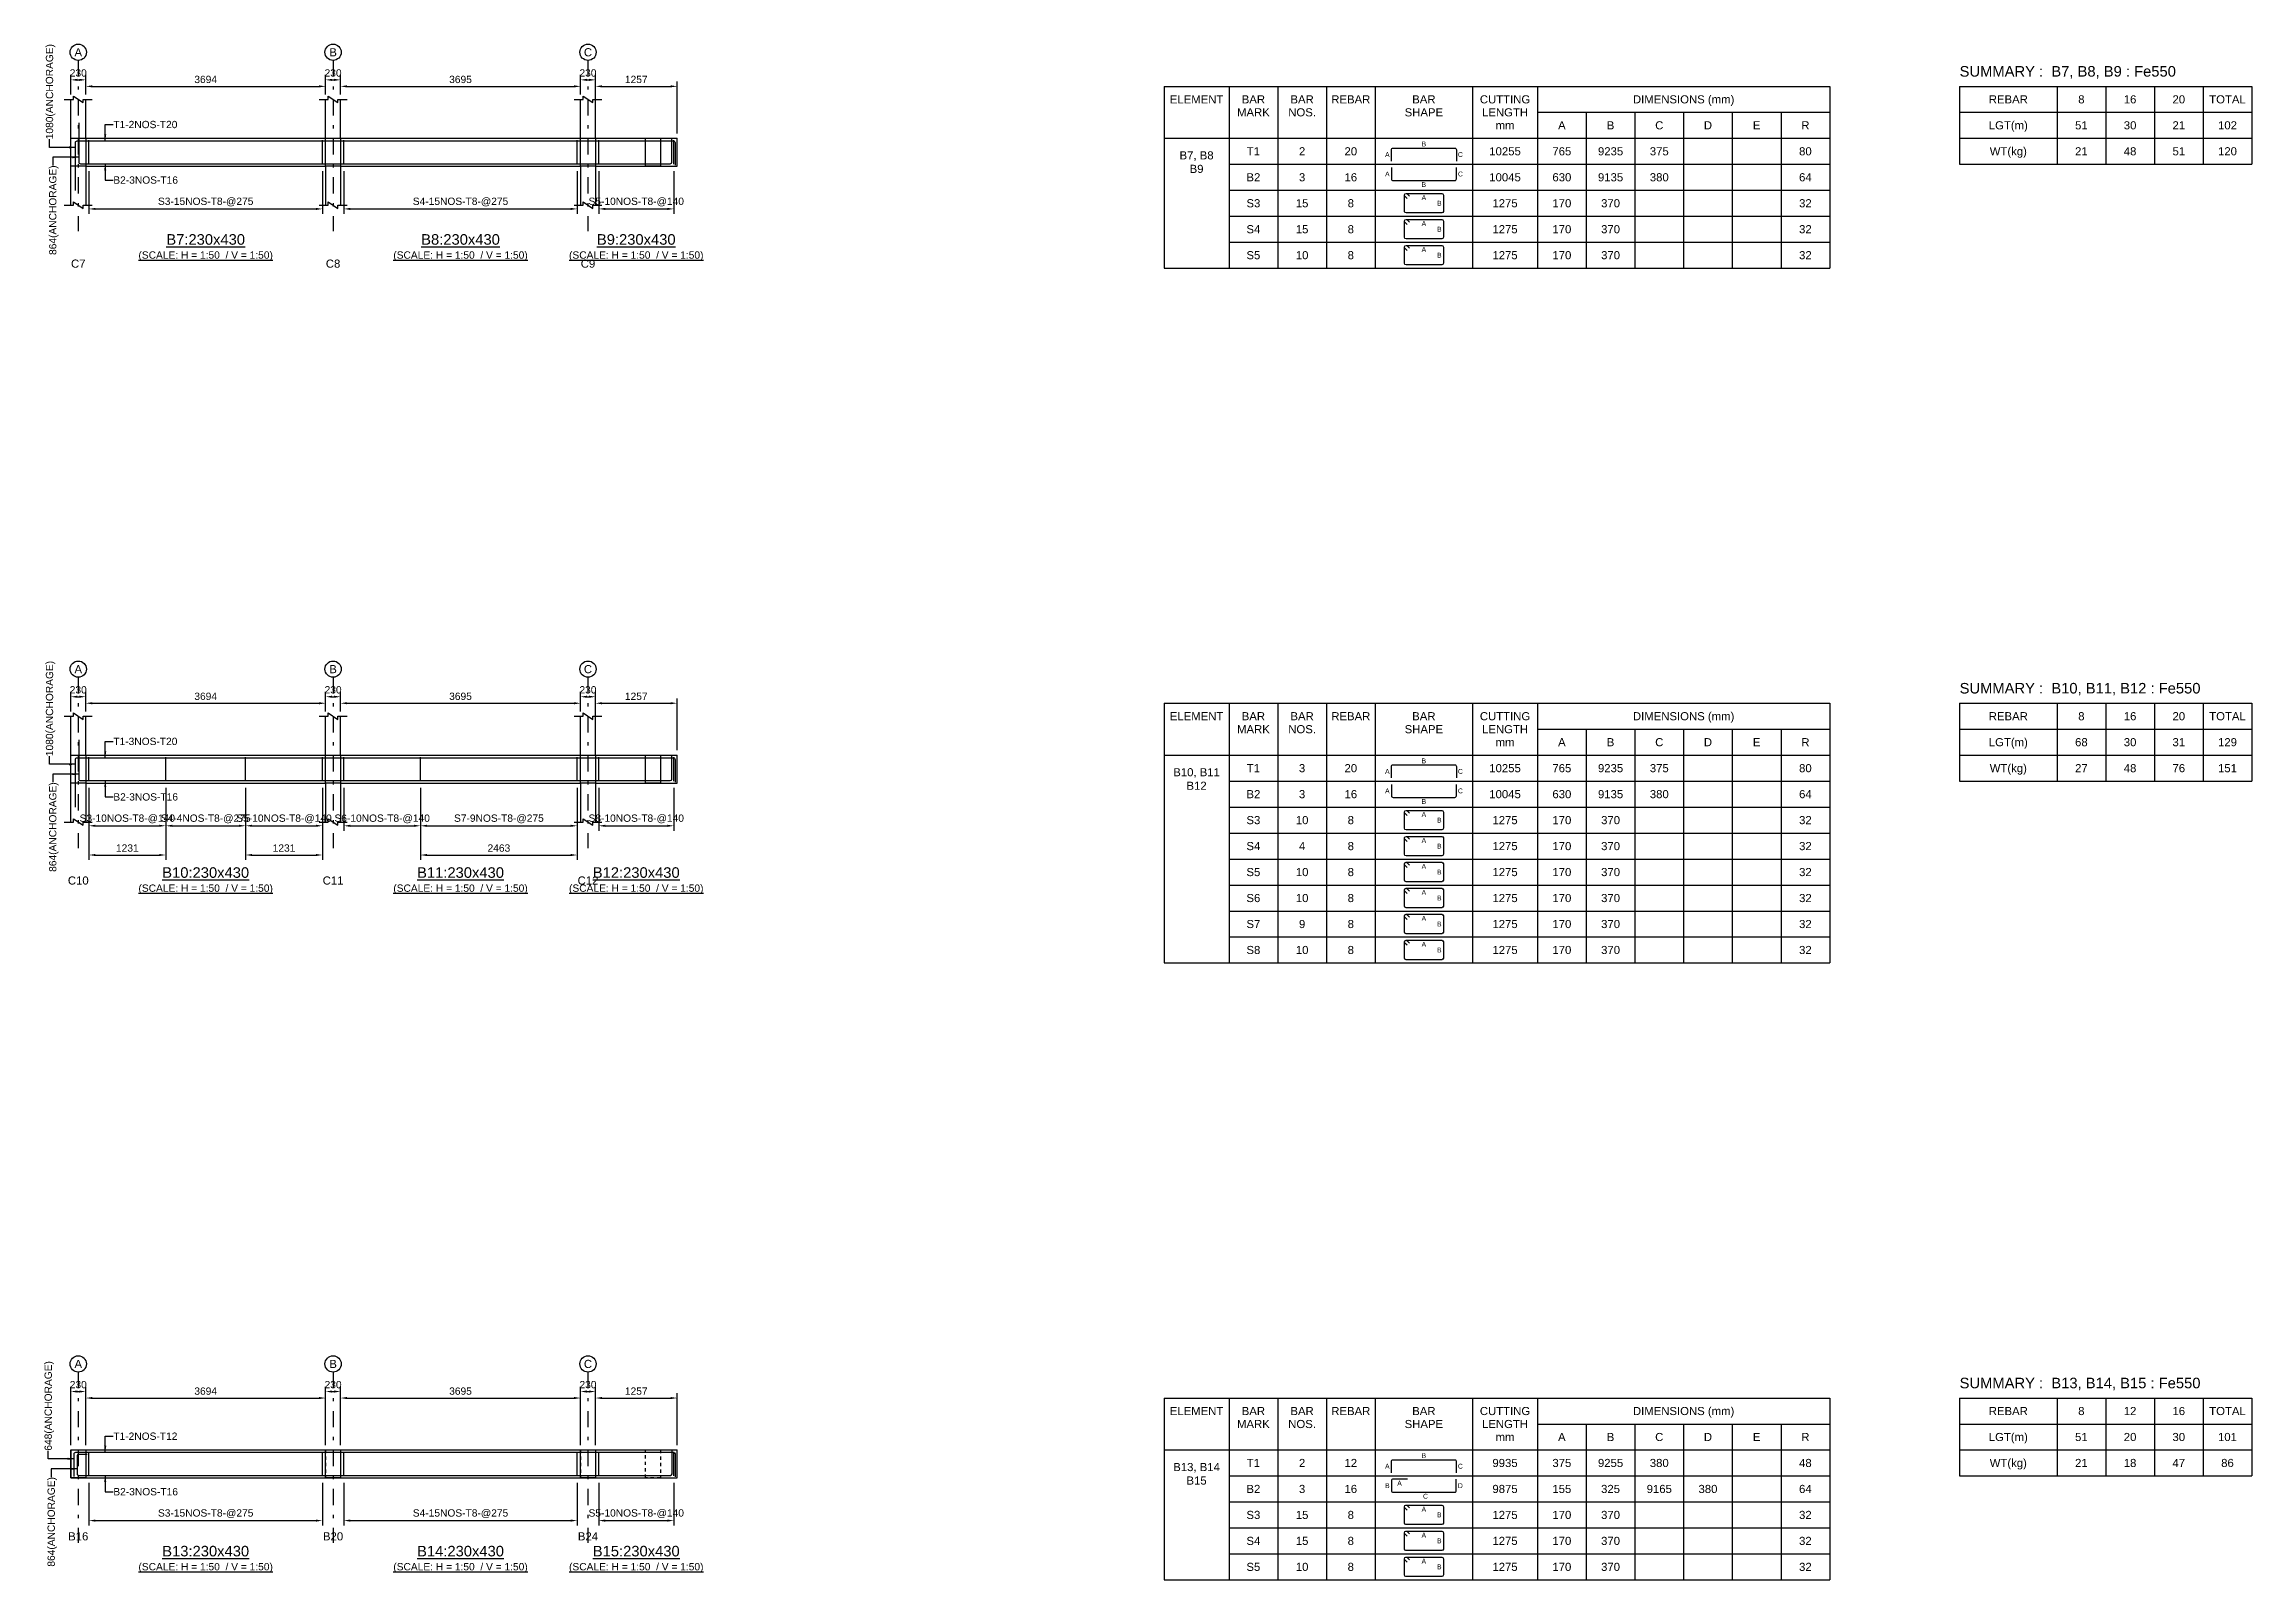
# Model space of a CAD drawing. Header units: inches. Extents: x -820 to 83376, y -186800 to 1700.
# Drawn here: x -820 to 67172, y -90000 to -42700 of the extents above; entities that cross this region are included whole.
import ezdxf
from ezdxf.enums import TextEntityAlignment as Align

# ---------------------------------------------------------------- set-up
doc = ezdxf.new("R2010")
doc.units = ezdxf.units.IN
doc.header["$LTSCALE"] = 1000
doc.header["$MEASUREMENT"] = 0
doc.linetypes.add('SCCenter', pattern=[1.2, 0.5, -0.3, 0.1, -0.3])
doc.linetypes.add('SCHidden', pattern=[0.2, 0.1, -0.1])
for name, color, linetype in [('Concrete Line', 2, 'Continuous'), ('Cut Line', 31, 'Continuous'), ('Dimension', 31, 'Continuous'), ('Grid', 8, 'Continuous'), ('Labels', 4, 'Continuous'), ('Labels_Support', 4, 'Continuous'), ('Link', 225, 'Continuous'), ('Reinforcement', 4, 'Continuous'), ('Schedule Header', 4, 'Continuous'), ('Schedule Line', 60, 'Continuous'), ('Text', 31, 'Continuous')]:
    doc.layers.add(name, color=color, linetype=linetype)
doc.styles.add('SC-SansSerif', font='SansSerif')
doc.styles.get("Standard").update_dxf_attribs({"font": 'txt.shx'})
doc.dimstyles.new('SCBBSDimStyl', dxfattribs={"dimtxt": 225, "dimasz": 200, "dimexe": 150, "dimexo": 150, "dimgap": 100, "dimtad": 1, "dimtoh": 1, "dimdec": 0, "dimzin": 0, "dimdsep": 46, "dimtxsty": 'SC-SansSerif', "dimcen": 0.09, "dimclrd": 8, "dimclre": 8, "dimclrt": 31, "dimadec": 0, "dimazin": 0, "dimtfac": 1, "dimtdec": 0, "dimtix": 1, "dimtofl": 0, "dimtmove": 0, "dimatfit": 3, "dimfxl": 1, "dimtolj": 1, "dimtzin": 0, "dimarcsym": 0})
doc.dimstyles.get("Standard").update_dxf_attribs({"dimtxt": 0.18, "dimasz": 200, "dimexe": 0.18, "dimexo": 0.0625, "dimgap": 0.09, "dimtad": 0, "dimtih": 1, "dimtoh": 1, "dimdec": 4, "dimzin": 0, "dimdsep": 46, "dimtxsty": 'Standard', "dimcen": 0.09, "dimadec": 0, "dimazin": 0, "dimtfac": 1, "dimtdec": 4, "dimtofl": 0, "dimtmove": 0, "dimatfit": 3, "dimfxl": 1, "dimtolj": 1, "dimtzin": 0, "dimarcsym": 0})

msp = doc.modelspace()

# ---------------------------------------------------------------- texts
at = {"layer": 'Dimension', "style": 'SC-SansSerif'}
for s, p in [('A', (40547, -46100)), ('B', (41672, -45775)), ('C', (42797, -46100)), ('A', (40547, -46700)), ('C', (42797, -46700)), ('A', (41672, -47425)), ('B', (41672, -47025)), ('B', (42147, -47600)), ('A', (41672, -48225)), ('A', (41672, -49025)), ('B', (42147, -48400)), ('B', (42147, -49200)), ('A', (40547, -65100)), ('B', (41672, -64775)), ('C', (42797, -65100)), ('A', (40547, -65700)), ('B', (41672, -66025)), ('C', (42797, -65700)), ('A', (41672, -66425)), ('B', (42147, -66600)), ('A', (41672, -67225)), ('A', (41672, -68025)), ('B', (42147, -67400)), ('B', (42147, -68200)), ('A', (41672, -68825)), ('B', (42147, -69000)), ('A', (41672, -69625)), ('B', (42147, -69800)), ('A', (41672, -70425)), ('B', (42147, -70600)), ('B', (41671.5, -86175)), ('A', (40546.5, -86500)), ('B', (40546.5, -87100)), ('A', (40921.5, -87025)), ('C', (42796.5, -86500)), ('D', (42796.5, -87100)), ('C', (41721.5, -87425)), ('A', (41671.5, -87825)), ('B', (42146.5, -88000)), ('A', (41671.5, -88625)), ('B', (42146.5, -88800)), ('A', (41671.5, -89425)), ('B', (42146.5, -89600))]:
    msp.add_text(s, height=150, dxfattribs=at).set_placement(p, align=Align.MIDDLE_CENTER)
at = {"layer": 'Grid', "style": 'SC-SansSerif'}
for s, p in [('A', (230, -42950)), ('B', (8078, -42950)), ('C', (15928, -42950)), ('A', (230, -61950)), ('B', (8078, -61950)), ('C', (15928, -61950)), ('A', (230, -83350)), ('B', (8078, -83350)), ('C', (15928, -83350))]:
    msp.add_text(s, height=250, dxfattribs=at).set_placement(p, align=Align.MIDDLE)
at = {"layer": 'Labels', "style": 'SC-SansSerif'}
for s, p in [('%%uB7:230x430', (4154, -48975)), ('%%uB8:230x430', (12003, -48975)), ('%%uB9:230x430', (17415, -48975)), ('%%uB10:230x430', (4154, -68475)), ('%%uB11:230x430', (12003, -68475)), ('%%uB12:230x430', (17415, -68475)), ('%%uB13:230x430', (4154, -89375)), ('%%uB14:230x430', (12003, -89375)), ('%%uB15:230x430', (17415, -89375))]:
    msp.add_text(s, height=325, dxfattribs=at).set_placement(p, align=Align.BOTTOM_CENTER)
at = {"layer": 'Labels_Support', "style": 'SC-SansSerif'}
for s, p in [('C7', (230, -49660)), ('C8', (8078, -49660)), ('C9', (15928, -49660)), ('C10', (230, -68660)), ('C11', (8078, -68660)), ('C12', (15928, -68660)), ('B16', (230, -88860)), ('B20', (8078, -88860)), ('B24', (15928, -88860))]:
    msp.add_text(s, height=250, dxfattribs=at).set_placement(p, align=Align.BOTTOM_CENTER)
at = {"layer": 'Schedule Header', "style": 'SC-SansSerif'}
for s, p in [('SUMMARY :  B7, B8, B9 : Fe550', (58172, -43700)), ('SUMMARY :  B10, B11, B12 : Fe550', (58172, -62700)), ('SUMMARY :  B13, B14, B15 : Fe550', (58171.5, -84100))]:
    msp.add_text(s, height=325, dxfattribs=at).set_placement(p)
for s, p in [('ELEMENT', (34672, -44400)), ('MARK', (36422, -44800)), ('BAR', (36422, -44400)), ('NOS.', (37922, -44800)), ('BAR', (37922, -44400)), ('REBAR', (39422, -44400)), ('SHAPE', (41672, -44800)), ('BAR', (41672, -44400)), ('CUTTING', (44172, -44400)), ('LENGTH', (44172, -44800)), ('DIMENSIONS (mm)', (49672, -44400)), ('REBAR', (59672, -44400)), ('8', (61922, -44400)), ('16', (63422, -44400)), ('20', (64922, -44400)), ('TOTAL', (66422, -44400)), ('mm', (44172, -45200)), ('A', (45922, -45200)), ('B', (47422, -45200)), ('C', (48922, -45200)), ('D', (50422, -45200)), ('E', (51922, -45200)), ('R', (53422, -45200)), ('LGT(m)', (59672, -45200)), ('WT(kg)', (59672, -46000)), ('ELEMENT', (34672, -63400)), ('MARK', (36422, -63800)), ('BAR', (36422, -63400)), ('NOS.', (37922, -63800)), ('BAR', (37922, -63400)), ('REBAR', (39422, -63400)), ('SHAPE', (41672, -63800)), ('BAR', (41672, -63400)), ('CUTTING', (44172, -63400)), ('LENGTH', (44172, -63800)), ('DIMENSIONS (mm)', (49672, -63400)), ('REBAR', (59672, -63400)), ('8', (61922, -63400)), ('16', (63422, -63400)), ('20', (64922, -63400)), ('TOTAL', (66422, -63400)), ('mm', (44172, -64200)), ('A', (45922, -64200)), ('B', (47422, -64200)), ('C', (48922, -64200)), ('D', (50422, -64200)), ('E', (51922, -64200)), ('R', (53422, -64200)), ('LGT(m)', (59672, -64200)), ('WT(kg)', (59672, -65000)), ('ELEMENT', (34671.5, -84800)), ('BAR', (36421.5, -84800)), ('BAR', (37921.5, -84800)), ('REBAR', (39421.5, -84800)), ('BAR', (41671.5, -84800)), ('CUTTING', (44171.5, -84800)), ('DIMENSIONS (mm)', (49671.5, -84800)), ('REBAR', (59671.5, -84800)), ('8', (61921.5, -84800)), ('12', (63421.5, -84800)), ('16', (64921.5, -84800)), ('TOTAL', (66421.5, -84800)), ('MARK', (36421.5, -85200)), ('NOS.', (37921.5, -85200)), ('SHAPE', (41671.5, -85200)), ('LENGTH', (44171.5, -85200)), ('mm', (44171.5, -85600)), ('A', (45921.5, -85600)), ('B', (47421.5, -85600)), ('C', (48921.5, -85600)), ('D', (50421.5, -85600)), ('E', (51921.5, -85600)), ('R', (53421.5, -85600)), ('LGT(m)', (59671.5, -85600)), ('WT(kg)', (59671.5, -86400))]:
    msp.add_text(s, height=250, dxfattribs=at).set_placement(p, align=Align.MIDDLE_CENTER)
at = {"layer": 'Text', "style": 'SC-SansSerif'}
for s, p in [('1080(ANCHORAGE)', (-656, -45630)), ('1080(ANCHORAGE)', (-656, -64630)), ('648(ANCHORAGE)', (-696, -86022))]:
    msp.add_text(s, height=225, rotation=90, dxfattribs=at).set_placement(p, align=Align.MIDDLE_LEFT)
for s, p in [('T1-2NOS-T20', (1310, -45175)), ('B2-3NOS-T16', (1310, -46885)), ('T1-3NOS-T20', (1310, -64175)), ('B2-3NOS-T16', (1310, -65885)), ('T1-2NOS-T12', (1310, -85575)), ('B2-3NOS-T16', (1310, -87285))]:
    msp.add_text(s, height=225, dxfattribs=at).set_placement(p, align=Align.MIDDLE_LEFT)
for s, p in [('51', (61922, -45200)), ('30', (63422, -45200)), ('21', (64922, -45200)), ('102', (66422, -45200)), ('T1', (36422, -46000)), ('2', (37922, -46000)), ('20', (39422, -46000)), ('10255', (44172, -46000)), ('765', (45922, -46000)), ('9235', (47422, -46000)), ('375', (48922, -46000)), ('80', (53422, -46000)), ('21', (61922, -46000)), ('48', (63422, -46000)), ('51', (64922, -46000)), ('120', (66422, -46000)), ('B2', (36422, -46800)), ('3', (37922, -46800)), ('16', (39422, -46800)), ('10045', (44172, -46800)), ('630', (45922, -46800)), ('9135', (47422, -46800)), ('380', (48922, -46800)), ('64', (53422, -46800)), ('S3', (36422, -47600)), ('15', (37922, -47600)), ('8', (39422, -47600)), ('1275', (44172, -47600)), ('170', (45922, -47600)), ('370', (47422, -47600)), ('32', (53422, -47600)), ('S4', (36422, -48400)), ('8', (39422, -48400)), ('1275', (44172, -48400)), ('170', (45922, -48400)), ('370', (47422, -48400)), ('32', (53422, -48400)), ('15', (37922, -48400)), ('S5', (36422, -49200)), ('10', (37922, -49200)), ('8', (39422, -49200)), ('1275', (44172, -49200)), ('170', (45922, -49200)), ('370', (47422, -49200)), ('32', (53422, -49200)), ('68', (61922, -64200)), ('30', (63422, -64200)), ('31', (64922, -64200)), ('129', (66422, -64200)), ('T1', (36422, -65000)), ('3', (37922, -65000)), ('20', (39422, -65000)), ('10255', (44172, -65000)), ('765', (45922, -65000)), ('9235', (47422, -65000)), ('375', (48922, -65000)), ('80', (53422, -65000)), ('27', (61922, -65000)), ('48', (63422, -65000)), ('76', (64922, -65000)), ('151', (66422, -65000)), ('B2', (36422, -65800)), ('3', (37922, -65800)), ('16', (39422, -65800)), ('10045', (44172, -65800)), ('630', (45922, -65800)), ('9135', (47422, -65800)), ('380', (48922, -65800)), ('64', (53422, -65800)), ('S3', (36422, -66600)), ('10', (37922, -66600)), ('8', (39422, -66600)), ('1275', (44172, -66600)), ('170', (45922, -66600)), ('370', (47422, -66600)), ('32', (53422, -66600)), ('S4', (36422, -67400)), ('4', (37922, -67400)), ('8', (39422, -67400)), ('1275', (44172, -67400)), ('170', (45922, -67400)), ('370', (47422, -67400)), ('32', (53422, -67400)), ('S5', (36422, -68200)), ('10', (37922, -68200)), ('8', (39422, -68200)), ('1275', (44172, -68200)), ('170', (45922, -68200)), ('370', (47422, -68200)), ('32', (53422, -68200)), ('S6', (36422, -69000)), ('10', (37922, -69000)), ('8', (39422, -69000)), ('1275', (44172, -69000)), ('170', (45922, -69000)), ('370', (47422, -69000)), ('32', (53422, -69000)), ('S7', (36422, -69800)), ('9', (37922, -69800)), ('8', (39422, -69800)), ('1275', (44172, -69800)), ('170', (45922, -69800)), ('370', (47422, -69800)), ('32', (53422, -69800)), ('S8', (36422, -70600)), ('10', (37922, -70600)), ('8', (39422, -70600)), ('1275', (44172, -70600)), ('170', (45922, -70600)), ('370', (47422, -70600)), ('32', (53422, -70600)), ('51', (61921.5, -85600)), ('20', (63421.5, -85600)), ('30', (64921.5, -85600)), ('101', (66421.5, -85600)), ('T1', (36421.5, -86400)), ('2', (37921.5, -86400)), ('12', (39421.5, -86400)), ('9935', (44171.5, -86400)), ('375', (45921.5, -86400)), ('9255', (47421.5, -86400)), ('380', (48921.5, -86400)), ('48', (53421.5, -86400)), ('21', (61921.5, -86400)), ('18', (63421.5, -86400)), ('47', (64921.5, -86400)), ('86', (66421.5, -86400)), ('B2', (36421.5, -87200)), ('3', (37921.5, -87200)), ('16', (39421.5, -87200)), ('9875', (44171.5, -87200)), ('155', (45921.5, -87200)), ('325', (47421.5, -87200)), ('9165', (48921.5, -87200)), ('380', (50421.5, -87200)), ('64', (53421.5, -87200)), ('S3', (36421.5, -88000)), ('15', (37921.5, -88000)), ('8', (39421.5, -88000)), ('1275', (44171.5, -88000)), ('170', (45921.5, -88000)), ('370', (47421.5, -88000)), ('32', (53421.5, -88000)), ('S4', (36421.5, -88800)), ('15', (37921.5, -88800)), ('8', (39421.5, -88800)), ('1275', (44171.5, -88800)), ('170', (45921.5, -88800)), ('370', (47421.5, -88800)), ('32', (53421.5, -88800)), ('S5', (36421.5, -89600)), ('10', (37921.5, -89600)), ('8', (39421.5, -89600)), ('1275', (44171.5, -89600)), ('170', (45921.5, -89600)), ('370', (47421.5, -89600)), ('32', (53421.5, -89600))]:
    msp.add_text(s, height=250, dxfattribs=at).set_placement(p, align=Align.MIDDLE_CENTER)
for p in [(-556, -46434), (-556, -65434), (-604, -86834)]:
    msp.add_text('864(ANCHORAGE)', height=225, rotation=90, dxfattribs=at).set_placement(p, align=Align.MIDDLE_RIGHT)
for p in [(4154, -49375), (12003, -49375), (17415, -49375), (4154, -68875), (12003, -68875), (17415, -68875), (4154, -89775), (12003, -89775), (17415, -89775)]:
    msp.add_text('%%u(SCALE: H = 1:50  / V = 1:50)', height=225, dxfattribs=at).set_placement(p, align=Align.BOTTOM_CENTER)
at = {"layer": 'Text', "char_height": 250, "attachment_point": 2, "style": 'SC-SansSerif'}
for s, insert in [('B7, B8\\PB9', (34672, -46000)), ('B10, B11\\PB12', (34672, -65000)), ('B13, B14\\PB15', (34671.5, -86400))]:
    msp.add_mtext(s, dxfattribs=dict(at, insert=insert))

# ---------------------------------------------------------------- blocks, each defined once
blk = doc.blocks.new('*D54')
at = {"color": 8, "linetype": 'ByBlock', "lineweight": -2}
for p, q in [((560, -87010), (560, -88325)), ((7748, -87010), (7748, -88325)), ((760, -88175), (7548, -88175))]:
    blk.add_line(p, q, dxfattribs=at)
at = {"color": 8}
for points in [[(560, -88175), (760, -88142), (760, -88208)], [(7748, -88175), (7548, -88208), (7548, -88142)]]:
    blk.add_solid(points, dxfattribs=at)
at = {"layer": 'DEFPOINTS', "color": 31}
for p in [(560, -86860), (7748, -86860), (560, -88175)]:
    blk.add_point(p, dxfattribs=at)
at = {"color": 31, "insert": (4154, -87962), "char_height": 225, "attachment_point": 5, "style": 'SC-SansSerif'}
blk.add_mtext('\\A1;S3-15NOS-T8-@275', dxfattribs=at)
blk = doc.blocks.new('*D55')
at = {"color": 8, "linetype": 'ByBlock', "lineweight": -2}
for p, q in [((8408, -87010), (8408, -88325)), ((15598, -87010), (15598, -88325)), ((8608, -88175), (15398, -88175))]:
    blk.add_line(p, q, dxfattribs=at)
at = {"color": 8}
for points in [[(8408, -88175), (8608, -88142), (8608, -88208)], [(15598, -88175), (15398, -88208), (15398, -88142)]]:
    blk.add_solid(points, dxfattribs=at)
at = {"layer": 'DEFPOINTS', "color": 31}
for p in [(8408, -86860), (15598, -86860), (8408, -88175)]:
    blk.add_point(p, dxfattribs=at)
at = {"color": 31, "insert": (12003, -87962), "char_height": 225, "attachment_point": 5, "style": 'SC-SansSerif'}
blk.add_mtext('\\A1;S4-15NOS-T8-@275', dxfattribs=at)
blk = doc.blocks.new('*D56')
at = {"color": 8, "linetype": 'ByBlock', "lineweight": -2}
for p, q in [((16258, -87010), (16258, -88325)), ((18572, -87010), (18572, -88325)), ((16458, -88175), (18372, -88175))]:
    blk.add_line(p, q, dxfattribs=at)
at = {"color": 8}
for points in [[(16258, -88175), (16458, -88142), (16458, -88208)], [(18572, -88175), (18372, -88208), (18372, -88142)]]:
    blk.add_solid(points, dxfattribs=at)
at = {"layer": 'DEFPOINTS', "color": 31}
for p in [(16258, -86860), (18572, -86860), (16258, -88175)]:
    blk.add_point(p, dxfattribs=at)
at = {"color": 31, "insert": (17415, -87962), "char_height": 225, "attachment_point": 5, "style": 'SC-SansSerif'}
blk.add_mtext('\\A1;S5-10NOS-T8-@140', dxfattribs=at)
blk = doc.blocks.new('*D57')
at = {"color": 8, "linetype": 'ByBlock', "lineweight": -2}
for p, q in [((460, -85850), (460, -84250)), ((7848, -85850), (7848, -84250)), ((660, -84400), (7648, -84400))]:
    blk.add_line(p, q, dxfattribs=at)
at = {"color": 8}
for points in [[(460, -84400), (660, -84367), (660, -84433)], [(7848, -84400), (7648, -84433), (7648, -84367)]]:
    blk.add_solid(points, dxfattribs=at)
at = {"layer": 'DEFPOINTS', "color": 31}
for p in [(460, -84400), (460, -86000), (7848, -86000)]:
    blk.add_point(p, dxfattribs=at)
at = {"color": 31, "insert": (4154, -84188), "char_height": 225, "attachment_point": 5, "style": 'SC-SansSerif'}
blk.add_mtext('\\A1;3694', dxfattribs=at)
blk = doc.blocks.new('*D58')
at = {"color": 8, "linetype": 'ByBlock', "lineweight": -2}
for p, q in [((8308, -85850), (8308, -84250)), ((15698, -85850), (15698, -84250)), ((8508, -84400), (15498, -84400))]:
    blk.add_line(p, q, dxfattribs=at)
at = {"color": 8}
for points in [[(8308, -84400), (8508, -84367), (8508, -84433)], [(15698, -84400), (15498, -84433), (15498, -84367)]]:
    blk.add_solid(points, dxfattribs=at)
at = {"layer": 'DEFPOINTS', "color": 31}
for p in [(8308, -84400), (8308, -86000), (15698, -86000)]:
    blk.add_point(p, dxfattribs=at)
at = {"color": 31, "insert": (12003, -84188), "char_height": 225, "attachment_point": 5, "style": 'SC-SansSerif'}
blk.add_mtext('\\A1;3695', dxfattribs=at)
blk = doc.blocks.new('*D59')
at = {"color": 8, "linetype": 'ByBlock', "lineweight": -2}
for p, q in [((16158, -85850), (16158, -84250)), ((18672, -85850), (18672, -84250)), ((16358, -84400), (18472, -84400))]:
    blk.add_line(p, q, dxfattribs=at)
at = {"color": 8}
for points in [[(16158, -84400), (16358, -84367), (16358, -84433)], [(18672, -84400), (18472, -84433), (18472, -84367)]]:
    blk.add_solid(points, dxfattribs=at)
at = {"layer": 'DEFPOINTS', "color": 31}
for p in [(16158, -84400), (16158, -86000), (18672, -86000)]:
    blk.add_point(p, dxfattribs=at)
at = {"color": 31, "insert": (17415, -84188), "char_height": 225, "attachment_point": 5, "style": 'SC-SansSerif'}
blk.add_mtext('\\A1;1257', dxfattribs=at)
blk = doc.blocks.new('*D60')
at = {"color": 8, "linetype": 'ByBlock', "lineweight": -2}
for p, q in [((0, -85850), (0, -84050)), ((200, -84200), (260, -84200)), ((460, -85850), (460, -84050))]:
    blk.add_line(p, q, dxfattribs=at)
at = {"color": 8}
for points in [[(0, -84200), (200, -84167), (200, -84233)], [(460, -84200), (260, -84233), (260, -84167)]]:
    blk.add_solid(points, dxfattribs=at)
at = {"layer": 'DEFPOINTS', "color": 31}
for p in [(0, -84200), (0, -86000), (460, -86000)]:
    blk.add_point(p, dxfattribs=at)
at = {"color": 31, "insert": (230, -83988), "char_height": 225, "attachment_point": 5, "style": 'SC-SansSerif'}
blk.add_mtext('\\A1;230', dxfattribs=at)
blk = doc.blocks.new('*D61')
at = {"color": 8, "linetype": 'ByBlock', "lineweight": -2}
for p, q in [((7848, -85850), (7848, -84050)), ((8048, -84200), (8108, -84200)), ((8308, -85850), (8308, -84050))]:
    blk.add_line(p, q, dxfattribs=at)
at = {"color": 8}
for points in [[(7848, -84200), (8048, -84167), (8048, -84233)], [(8308, -84200), (8108, -84233), (8108, -84167)]]:
    blk.add_solid(points, dxfattribs=at)
at = {"layer": 'DEFPOINTS', "color": 31}
for p in [(7848, -84200), (7848, -86000), (8308, -86000)]:
    blk.add_point(p, dxfattribs=at)
at = {"color": 31, "insert": (8078, -83988), "char_height": 225, "attachment_point": 5, "style": 'SC-SansSerif'}
blk.add_mtext('\\A1;230', dxfattribs=at)
blk = doc.blocks.new('*D62')
at = {"color": 8, "linetype": 'ByBlock', "lineweight": -2}
for p, q in [((15698, -85850), (15698, -84050)), ((15898, -84200), (15958, -84200)), ((16158, -85850), (16158, -84050))]:
    blk.add_line(p, q, dxfattribs=at)
at = {"color": 8}
for points in [[(15698, -84200), (15898, -84167), (15898, -84233)], [(16158, -84200), (15958, -84233), (15958, -84167)]]:
    blk.add_solid(points, dxfattribs=at)
at = {"layer": 'DEFPOINTS', "color": 31}
for p in [(15698, -84200), (15698, -86000), (16158, -86000)]:
    blk.add_point(p, dxfattribs=at)
at = {"color": 31, "insert": (15928, -83988), "char_height": 225, "attachment_point": 5, "style": 'SC-SansSerif'}
blk.add_mtext('\\A1;230', dxfattribs=at)
blk = doc.blocks.new('*D39')
at = {"color": 8, "linetype": 'ByBlock', "lineweight": -2}
for p, q in [((560, -65610), (560, -66925)), ((2923, -65610), (2923, -66925)), ((760, -66775), (2723, -66775))]:
    blk.add_line(p, q, dxfattribs=at)
at = {"color": 8}
for points in [[(560, -66775), (760, -66742), (760, -66808)], [(2923, -66775), (2723, -66808), (2723, -66742)]]:
    blk.add_solid(points, dxfattribs=at)
at = {"layer": 'DEFPOINTS', "color": 31}
for p in [(560, -65460), (2923, -65460), (560, -66775)]:
    blk.add_point(p, dxfattribs=at)
at = {"color": 31, "insert": (1741, -66562), "char_height": 225, "attachment_point": 5, "style": 'SC-SansSerif'}
blk.add_mtext('\\A1;S3-10NOS-T8-@140', dxfattribs=at)
blk = doc.blocks.new('*D40')
at = {"color": 8, "linetype": 'ByBlock', "lineweight": -2}
for p, q in [((560, -65610), (560, -67825)), ((2923, -65610), (2923, -67825)), ((760, -67675), (2723, -67675))]:
    blk.add_line(p, q, dxfattribs=at)
at = {"color": 8}
for points in [[(560, -67675), (760, -67642), (760, -67708)], [(2923, -67675), (2723, -67708), (2723, -67642)]]:
    blk.add_solid(points, dxfattribs=at)
at = {"layer": 'DEFPOINTS', "color": 31}
for p in [(560, -65460), (2923, -65460), (560, -67675)]:
    blk.add_point(p, dxfattribs=at)
at = {"color": 31, "insert": (1741, -67462), "char_height": 225, "attachment_point": 5, "style": 'SC-SansSerif'}
blk.add_mtext('\\A1;1231', dxfattribs=at)
blk = doc.blocks.new('*D41')
at = {"color": 8, "linetype": 'ByBlock', "lineweight": -2}
for p, q in [((2923, -65610), (2923, -66925)), ((5385, -65610), (5385, -66925)), ((3123, -66775), (5185, -66775))]:
    blk.add_line(p, q, dxfattribs=at)
at = {"color": 8}
for points in [[(2923, -66775), (3123, -66742), (3123, -66808)], [(5385, -66775), (5185, -66808), (5185, -66742)]]:
    blk.add_solid(points, dxfattribs=at)
at = {"layer": 'DEFPOINTS', "color": 31}
for p in [(2923, -65460), (5385, -65460), (2923, -66775)]:
    blk.add_point(p, dxfattribs=at)
at = {"color": 31, "insert": (4154, -66562), "char_height": 225, "attachment_point": 5, "style": 'SC-SansSerif'}
blk.add_mtext('\\A1;S4-4NOS-T8-@275', dxfattribs=at)
blk = doc.blocks.new('*D42')
at = {"color": 8, "linetype": 'ByBlock', "lineweight": -2}
for p, q in [((5385, -65610), (5385, -66925)), ((7748, -65610), (7748, -66925)), ((5585, -66775), (7548, -66775))]:
    blk.add_line(p, q, dxfattribs=at)
at = {"color": 8}
for points in [[(5385, -66775), (5585, -66742), (5585, -66808)], [(7748, -66775), (7548, -66808), (7548, -66742)]]:
    blk.add_solid(points, dxfattribs=at)
at = {"layer": 'DEFPOINTS', "color": 31}
for p in [(5385, -65460), (7748, -65460), (5385, -66775)]:
    blk.add_point(p, dxfattribs=at)
at = {"color": 31, "insert": (6567, -66562), "char_height": 225, "attachment_point": 5, "style": 'SC-SansSerif'}
blk.add_mtext('\\A1;S5-10NOS-T8-@140', dxfattribs=at)
blk = doc.blocks.new('*D43')
at = {"color": 8, "linetype": 'ByBlock', "lineweight": -2}
for p, q in [((5385, -65610), (5385, -67825)), ((7748, -65610), (7748, -67825)), ((5585, -67675), (7548, -67675))]:
    blk.add_line(p, q, dxfattribs=at)
at = {"color": 8}
for points in [[(5385, -67675), (5585, -67642), (5585, -67708)], [(7748, -67675), (7548, -67708), (7548, -67642)]]:
    blk.add_solid(points, dxfattribs=at)
at = {"layer": 'DEFPOINTS', "color": 31}
for p in [(5385, -65460), (7748, -65460), (5385, -67675)]:
    blk.add_point(p, dxfattribs=at)
at = {"color": 31, "insert": (6567, -67462), "char_height": 225, "attachment_point": 5, "style": 'SC-SansSerif'}
blk.add_mtext('\\A1;1231', dxfattribs=at)
blk = doc.blocks.new('*D44')
at = {"color": 8, "linetype": 'ByBlock', "lineweight": -2}
for p, q in [((8408, -65610), (8408, -66925)), ((10771, -65610), (10771, -66925)), ((8608, -66775), (10571, -66775))]:
    blk.add_line(p, q, dxfattribs=at)
at = {"color": 8}
for points in [[(8408, -66775), (8608, -66742), (8608, -66808)], [(10771, -66775), (10571, -66808), (10571, -66742)]]:
    blk.add_solid(points, dxfattribs=at)
at = {"layer": 'DEFPOINTS', "color": 31}
for p in [(8408, -65460), (10771, -65460), (8408, -66775)]:
    blk.add_point(p, dxfattribs=at)
at = {"color": 31, "insert": (9590, -66562), "char_height": 225, "attachment_point": 5, "style": 'SC-SansSerif'}
blk.add_mtext('\\A1;S6-10NOS-T8-@140', dxfattribs=at)
blk = doc.blocks.new('*D45')
at = {"color": 8, "linetype": 'ByBlock', "lineweight": -2}
for p, q in [((10771, -65610), (10771, -66925)), ((15598, -65610), (15598, -66925)), ((10971, -66775), (15398, -66775))]:
    blk.add_line(p, q, dxfattribs=at)
at = {"color": 8}
for points in [[(10771, -66775), (10971, -66742), (10971, -66808)], [(15598, -66775), (15398, -66808), (15398, -66742)]]:
    blk.add_solid(points, dxfattribs=at)
at = {"layer": 'DEFPOINTS', "color": 31}
for p in [(10771, -65460), (15598, -65460), (10771, -66775)]:
    blk.add_point(p, dxfattribs=at)
at = {"color": 31, "insert": (13185, -66562), "char_height": 225, "attachment_point": 5, "style": 'SC-SansSerif'}
blk.add_mtext('\\A1;S7-9NOS-T8-@275', dxfattribs=at)
blk = doc.blocks.new('*D46')
at = {"color": 8, "linetype": 'ByBlock', "lineweight": -2}
for p, q in [((10771, -65610), (10771, -67825)), ((15598, -65610), (15598, -67825)), ((10971, -67675), (15398, -67675))]:
    blk.add_line(p, q, dxfattribs=at)
at = {"color": 8}
for points in [[(10771, -67675), (10971, -67642), (10971, -67708)], [(15598, -67675), (15398, -67708), (15398, -67642)]]:
    blk.add_solid(points, dxfattribs=at)
at = {"layer": 'DEFPOINTS', "color": 31}
for p in [(10771, -65460), (15598, -65460), (10771, -67675)]:
    blk.add_point(p, dxfattribs=at)
at = {"color": 31, "insert": (13185, -67462), "char_height": 225, "attachment_point": 5, "style": 'SC-SansSerif'}
blk.add_mtext('\\A1;2463', dxfattribs=at)
blk = doc.blocks.new('*D47')
at = {"color": 8, "linetype": 'ByBlock', "lineweight": -2}
for p, q in [((16258, -65610), (16258, -66925)), ((18572, -65610), (18572, -66925)), ((16458, -66775), (18372, -66775))]:
    blk.add_line(p, q, dxfattribs=at)
at = {"color": 8}
for points in [[(16258, -66775), (16458, -66742), (16458, -66808)], [(18572, -66775), (18372, -66808), (18372, -66742)]]:
    blk.add_solid(points, dxfattribs=at)
at = {"layer": 'DEFPOINTS', "color": 31}
for p in [(16258, -65460), (18572, -65460), (16258, -66775)]:
    blk.add_point(p, dxfattribs=at)
at = {"color": 31, "insert": (17415, -66562), "char_height": 225, "attachment_point": 5, "style": 'SC-SansSerif'}
blk.add_mtext('\\A1;S8-10NOS-T8-@140', dxfattribs=at)
blk = doc.blocks.new('*D48')
at = {"color": 8, "linetype": 'ByBlock', "lineweight": -2}
for p, q in [((460, -63250), (460, -62850)), ((660, -63000), (7648, -63000)), ((7848, -63250), (7848, -62850))]:
    blk.add_line(p, q, dxfattribs=at)
at = {"color": 8}
for points in [[(460, -63000), (660, -62967), (660, -63033)], [(7848, -63000), (7648, -63033), (7648, -62967)]]:
    blk.add_solid(points, dxfattribs=at)
at = {"layer": 'DEFPOINTS', "color": 31}
for p in [(460, -63000), (460, -63400), (7848, -63400)]:
    blk.add_point(p, dxfattribs=at)
at = {"color": 31, "insert": (4154, -62788), "char_height": 225, "attachment_point": 5, "style": 'SC-SansSerif'}
blk.add_mtext('\\A1;3694', dxfattribs=at)
blk = doc.blocks.new('*D49')
at = {"color": 8, "linetype": 'ByBlock', "lineweight": -2}
for p, q in [((8308, -63250), (8308, -62850)), ((8508, -63000), (15498, -63000)), ((15698, -63250), (15698, -62850))]:
    blk.add_line(p, q, dxfattribs=at)
at = {"color": 8}
for points in [[(8308, -63000), (8508, -62967), (8508, -63033)], [(15698, -63000), (15498, -63033), (15498, -62967)]]:
    blk.add_solid(points, dxfattribs=at)
at = {"layer": 'DEFPOINTS', "color": 31}
for p in [(8308, -63000), (8308, -63400), (15698, -63400)]:
    blk.add_point(p, dxfattribs=at)
at = {"color": 31, "insert": (12003, -62788), "char_height": 225, "attachment_point": 5, "style": 'SC-SansSerif'}
blk.add_mtext('\\A1;3695', dxfattribs=at)
blk = doc.blocks.new('*D50')
at = {"color": 8, "linetype": 'ByBlock', "lineweight": -2}
for p, q in [((16158, -63250), (16158, -62850)), ((16358, -63000), (18472, -63000)), ((18672, -64450), (18672, -62850))]:
    blk.add_line(p, q, dxfattribs=at)
at = {"color": 8}
for points in [[(16158, -63000), (16358, -62967), (16358, -63033)], [(18672, -63000), (18472, -63033), (18472, -62967)]]:
    blk.add_solid(points, dxfattribs=at)
at = {"layer": 'DEFPOINTS', "color": 31}
for p in [(16158, -63000), (16158, -63400), (18672, -64600)]:
    blk.add_point(p, dxfattribs=at)
at = {"color": 31, "insert": (17415, -62788), "char_height": 225, "attachment_point": 5, "style": 'SC-SansSerif'}
blk.add_mtext('\\A1;1257', dxfattribs=at)
blk = doc.blocks.new('*D51')
at = {"color": 8, "linetype": 'ByBlock', "lineweight": -2}
for p, q in [((0, -63250), (0, -62650)), ((200, -62800), (260, -62800)), ((460, -63250), (460, -62650))]:
    blk.add_line(p, q, dxfattribs=at)
at = {"color": 8}
for points in [[(0, -62800), (200, -62767), (200, -62833)], [(460, -62800), (260, -62833), (260, -62767)]]:
    blk.add_solid(points, dxfattribs=at)
at = {"layer": 'DEFPOINTS', "color": 31}
for p in [(0, -62800), (0, -63400), (460, -63400)]:
    blk.add_point(p, dxfattribs=at)
at = {"color": 31, "insert": (230, -62588), "char_height": 225, "attachment_point": 5, "style": 'SC-SansSerif'}
blk.add_mtext('\\A1;230', dxfattribs=at)
blk = doc.blocks.new('*D52')
at = {"color": 8, "linetype": 'ByBlock', "lineweight": -2}
for p, q in [((7848, -63250), (7848, -62650)), ((8048, -62800), (8108, -62800)), ((8308, -63250), (8308, -62650))]:
    blk.add_line(p, q, dxfattribs=at)
at = {"color": 8}
for points in [[(7848, -62800), (8048, -62767), (8048, -62833)], [(8308, -62800), (8108, -62833), (8108, -62767)]]:
    blk.add_solid(points, dxfattribs=at)
at = {"layer": 'DEFPOINTS', "color": 31}
for p in [(7848, -62800), (7848, -63400), (8308, -63400)]:
    blk.add_point(p, dxfattribs=at)
at = {"color": 31, "insert": (8078, -62588), "char_height": 225, "attachment_point": 5, "style": 'SC-SansSerif'}
blk.add_mtext('\\A1;230', dxfattribs=at)
blk = doc.blocks.new('*D53')
at = {"color": 8, "linetype": 'ByBlock', "lineweight": -2}
for p, q in [((15698, -63250), (15698, -62650)), ((15898, -62800), (15958, -62800)), ((16158, -64450), (16158, -62650))]:
    blk.add_line(p, q, dxfattribs=at)
at = {"color": 8}
for points in [[(15698, -62800), (15898, -62767), (15898, -62833)], [(16158, -62800), (15958, -62833), (15958, -62767)]]:
    blk.add_solid(points, dxfattribs=at)
at = {"layer": 'DEFPOINTS', "color": 31}
for p in [(15698, -62800), (15698, -63400), (16158, -64600)]:
    blk.add_point(p, dxfattribs=at)
at = {"color": 31, "insert": (15928, -62588), "char_height": 225, "attachment_point": 5, "style": 'SC-SansSerif'}
blk.add_mtext('\\A1;230', dxfattribs=at)
blk = doc.blocks.new('*D30')
at = {"color": 8, "linetype": 'ByBlock', "lineweight": -2}
for p, q in [((560, -46610), (560, -47925)), ((7748, -46610), (7748, -47925)), ((760, -47775), (7548, -47775))]:
    blk.add_line(p, q, dxfattribs=at)
at = {"color": 8}
for points in [[(560, -47775), (760, -47742), (760, -47808)], [(7748, -47775), (7548, -47808), (7548, -47742)]]:
    blk.add_solid(points, dxfattribs=at)
at = {"layer": 'DEFPOINTS', "color": 31}
for p in [(560, -46460), (7748, -46460), (560, -47775)]:
    blk.add_point(p, dxfattribs=at)
at = {"color": 31, "insert": (4154, -47562), "char_height": 225, "attachment_point": 5, "style": 'SC-SansSerif'}
blk.add_mtext('\\A1;S3-15NOS-T8-@275', dxfattribs=at)
blk = doc.blocks.new('*D31')
at = {"color": 8, "linetype": 'ByBlock', "lineweight": -2}
for p, q in [((8408, -46610), (8408, -47925)), ((15598, -46610), (15598, -47925)), ((8608, -47775), (15398, -47775))]:
    blk.add_line(p, q, dxfattribs=at)
at = {"color": 8}
for points in [[(8408, -47775), (8608, -47742), (8608, -47808)], [(15598, -47775), (15398, -47808), (15398, -47742)]]:
    blk.add_solid(points, dxfattribs=at)
at = {"layer": 'DEFPOINTS', "color": 31}
for p in [(8408, -46460), (15598, -46460), (8408, -47775)]:
    blk.add_point(p, dxfattribs=at)
at = {"color": 31, "insert": (12003, -47562), "char_height": 225, "attachment_point": 5, "style": 'SC-SansSerif'}
blk.add_mtext('\\A1;S4-15NOS-T8-@275', dxfattribs=at)
blk = doc.blocks.new('*D32')
at = {"color": 8, "linetype": 'ByBlock', "lineweight": -2}
for p, q in [((16258, -46610), (16258, -47925)), ((18572, -46610), (18572, -47925)), ((16458, -47775), (18372, -47775))]:
    blk.add_line(p, q, dxfattribs=at)
at = {"color": 8}
for points in [[(16258, -47775), (16458, -47742), (16458, -47808)], [(18572, -47775), (18372, -47808), (18372, -47742)]]:
    blk.add_solid(points, dxfattribs=at)
at = {"layer": 'DEFPOINTS', "color": 31}
for p in [(16258, -46460), (18572, -46460), (16258, -47775)]:
    blk.add_point(p, dxfattribs=at)
at = {"color": 31, "insert": (17415, -47562), "char_height": 225, "attachment_point": 5, "style": 'SC-SansSerif'}
blk.add_mtext('\\A1;S5-10NOS-T8-@140', dxfattribs=at)
blk = doc.blocks.new('*D33')
at = {"color": 8, "linetype": 'ByBlock', "lineweight": -2}
for p, q in [((460, -44250), (460, -43850)), ((660, -44000), (7648, -44000)), ((7848, -44250), (7848, -43850))]:
    blk.add_line(p, q, dxfattribs=at)
at = {"color": 8}
for points in [[(460, -44000), (660, -43967), (660, -44033)], [(7848, -44000), (7648, -44033), (7648, -43967)]]:
    blk.add_solid(points, dxfattribs=at)
at = {"layer": 'DEFPOINTS', "color": 31}
for p in [(460, -44000), (460, -44400), (7848, -44400)]:
    blk.add_point(p, dxfattribs=at)
at = {"color": 31, "insert": (4154, -43788), "char_height": 225, "attachment_point": 5, "style": 'SC-SansSerif'}
blk.add_mtext('\\A1;3694', dxfattribs=at)
blk = doc.blocks.new('*D34')
at = {"color": 8, "linetype": 'ByBlock', "lineweight": -2}
for p, q in [((8308, -44250), (8308, -43850)), ((8508, -44000), (15498, -44000)), ((15698, -44250), (15698, -43850))]:
    blk.add_line(p, q, dxfattribs=at)
at = {"color": 8}
for points in [[(8308, -44000), (8508, -43967), (8508, -44033)], [(15698, -44000), (15498, -44033), (15498, -43967)]]:
    blk.add_solid(points, dxfattribs=at)
at = {"layer": 'DEFPOINTS', "color": 31}
for p in [(8308, -44000), (8308, -44400), (15698, -44400)]:
    blk.add_point(p, dxfattribs=at)
at = {"color": 31, "insert": (12003, -43788), "char_height": 225, "attachment_point": 5, "style": 'SC-SansSerif'}
blk.add_mtext('\\A1;3695', dxfattribs=at)
blk = doc.blocks.new('*D35')
at = {"color": 8, "linetype": 'ByBlock', "lineweight": -2}
for p, q in [((16158, -44250), (16158, -43850)), ((16358, -44000), (18472, -44000)), ((18672, -45450), (18672, -43850))]:
    blk.add_line(p, q, dxfattribs=at)
at = {"color": 8}
for points in [[(16158, -44000), (16358, -43967), (16358, -44033)], [(18672, -44000), (18472, -44033), (18472, -43967)]]:
    blk.add_solid(points, dxfattribs=at)
at = {"layer": 'DEFPOINTS', "color": 31}
for p in [(16158, -44000), (16158, -44400), (18672, -45600)]:
    blk.add_point(p, dxfattribs=at)
at = {"color": 31, "insert": (17415, -43788), "char_height": 225, "attachment_point": 5, "style": 'SC-SansSerif'}
blk.add_mtext('\\A1;1257', dxfattribs=at)
blk = doc.blocks.new('*D36')
at = {"color": 8, "linetype": 'ByBlock', "lineweight": -2}
for p, q in [((0, -44250), (0, -43650)), ((200, -43800), (260, -43800)), ((460, -44250), (460, -43650))]:
    blk.add_line(p, q, dxfattribs=at)
at = {"color": 8}
for points in [[(0, -43800), (200, -43767), (200, -43833)], [(460, -43800), (260, -43833), (260, -43767)]]:
    blk.add_solid(points, dxfattribs=at)
at = {"layer": 'DEFPOINTS', "color": 31}
for p in [(0, -43800), (0, -44400), (460, -44400)]:
    blk.add_point(p, dxfattribs=at)
at = {"color": 31, "insert": (230, -43588), "char_height": 225, "attachment_point": 5, "style": 'SC-SansSerif'}
blk.add_mtext('\\A1;230', dxfattribs=at)
blk = doc.blocks.new('*D37')
at = {"color": 8, "linetype": 'ByBlock', "lineweight": -2}
for p, q in [((7848, -44250), (7848, -43650)), ((8048, -43800), (8108, -43800)), ((8308, -44250), (8308, -43650))]:
    blk.add_line(p, q, dxfattribs=at)
at = {"color": 8}
for points in [[(7848, -43800), (8048, -43767), (8048, -43833)], [(8308, -43800), (8108, -43833), (8108, -43767)]]:
    blk.add_solid(points, dxfattribs=at)
at = {"layer": 'DEFPOINTS', "color": 31}
for p in [(7848, -43800), (7848, -44400), (8308, -44400)]:
    blk.add_point(p, dxfattribs=at)
at = {"color": 31, "insert": (8078, -43588), "char_height": 225, "attachment_point": 5, "style": 'SC-SansSerif'}
blk.add_mtext('\\A1;230', dxfattribs=at)
blk = doc.blocks.new('*D38')
at = {"color": 8, "linetype": 'ByBlock', "lineweight": -2}
for p, q in [((15698, -44250), (15698, -43650)), ((15898, -43800), (15958, -43800)), ((16158, -45450), (16158, -43650))]:
    blk.add_line(p, q, dxfattribs=at)
at = {"color": 8}
for points in [[(15698, -43800), (15898, -43767), (15898, -43833)], [(16158, -43800), (15958, -43833), (15958, -43767)]]:
    blk.add_solid(points, dxfattribs=at)
at = {"layer": 'DEFPOINTS', "color": 31}
for p in [(15698, -43800), (15698, -44400), (16158, -45600)]:
    blk.add_point(p, dxfattribs=at)
at = {"color": 31, "insert": (15928, -43588), "char_height": 225, "attachment_point": 5, "style": 'SC-SansSerif'}
blk.add_mtext('\\A1;230', dxfattribs=at)

# ---------------------------------------------------------------- dimensions: what is measured, and where the dimension line sits
at = {"layer": 'Dimension'}
for base, p1, p2, text, picture, middle in [((460, -43800), (0, -44400), (460, -44400), '230', '*D36', (230, -43800)), ((8308, -43800), (7848, -44400), (8308, -44400), '230', '*D37', (8078, -43800)), ((16158, -43800), (15698, -44400), (16158, -45600), '230', '*D38', (15928, -43800)), ((7848, -44000), (460, -44400), (7848, -44400), '3694', '*D33', (4154, -44000)), ((15698, -44000), (8308, -44400), (15698, -44400), '3695', '*D34', (12003, -44000)), ((18672, -44000), (16158, -44400), (18672, -45600), '1257', '*D35', (17415, -44000)), ((7748, -47775), (560, -46460), (7748, -46460), 'S3-15NOS-T8-@275', '*D30', (4154, -47775)), ((15598, -47775), (8408, -46460), (15598, -46460), 'S4-15NOS-T8-@275', '*D31', (12003, -47775)), ((18572, -47775), (16258, -46460), (18572, -46460), 'S5-10NOS-T8-@140', '*D32', (17415, -47775)), ((460, -62800), (0, -63400), (460, -63400), '230', '*D51', (230, -62800)), ((8308, -62800), (7848, -63400), (8308, -63400), '230', '*D52', (8078, -62800)), ((16158, -62800), (15698, -63400), (16158, -64600), '230', '*D53', (15928, -62800)), ((7848, -63000), (460, -63400), (7848, -63400), '3694', '*D48', (4154, -63000)), ((15698, -63000), (8308, -63400), (15698, -63400), '3695', '*D49', (12003, -63000)), ((18672, -63000), (16158, -63400), (18672, -64600), '1257', '*D50', (17415, -63000)), ((2922.7, -66775), (560, -65460), (2922.7, -65460), 'S3-10NOS-T8-@140', '*D39', (1741.3, -66775)), ((2922.7, -67675), (560, -65460), (2922.7, -65460), '1231', '*D40', (1741.3, -67675)), ((5385.3, -66775), (2922.7, -65460), (5385.3, -65460), 'S4-4NOS-T8-@275', '*D41', (4154, -66775)), ((7748, -66775), (5385.3, -65460), (7748, -65460), 'S5-10NOS-T8-@140', '*D42', (6566.7, -66775)), ((7748, -67675), (5385.3, -65460), (7748, -65460), '1231', '*D43', (6566.7, -67675)), ((10771.3, -66775), (8408, -65460), (10771.3, -65460), 'S6-10NOS-T8-@140', '*D44', (9589.7, -66775)), ((15598, -66775), (10771.3, -65460), (15598, -65460), 'S7-9NOS-T8-@275', '*D45', (13184.7, -66775)), ((15598, -67675), (10771.3, -65460), (15598, -65460), '2463', '*D46', (13184.7, -67675)), ((18572, -66775), (16258, -65460), (18572, -65460), 'S8-10NOS-T8-@140', '*D47', (17415, -66775)), ((460, -84200), (0, -86000), (460, -86000), '230', '*D60', (230, -84200)), ((7848, -84400), (460, -86000), (7848, -86000), '3694', '*D57', (4154, -84400)), ((8308, -84200), (7848, -86000), (8308, -86000), '230', '*D61', (8078, -84200)), ((15698, -84400), (8308, -86000), (15698, -86000), '3695', '*D58', (12003, -84400)), ((16158, -84200), (15698, -86000), (16158, -86000), '230', '*D62', (15928, -84200)), ((18672, -84400), (16158, -86000), (18672, -86000), '1257', '*D59', (17415, -84400)), ((7748, -88175), (560, -86860), (7748, -86860), 'S3-15NOS-T8-@275', '*D54', (4154, -88175)), ((15598, -88175), (8408, -86860), (15598, -86860), 'S4-15NOS-T8-@275', '*D55', (12003, -88175)), ((18572, -88175), (16258, -86860), (18572, -86860), 'S5-10NOS-T8-@140', '*D56', (17415, -88175))]:
    dim = msp.add_linear_dim(base=base, p1=p1, p2=p2, text=text, dimstyle='SCBBSDimStyl', dxfattribs=at)
    dim.commit()
    dim.dimension.update_dxf_attribs({"geometry": picture, "text_midpoint": middle})

# ---------------------------------------------------------------- linework, layer by layer
at = {"layer": 'Concrete Line'}
for p, q in [((0, -47660), (0, -44400)), ((460, -45600), (460, -44400)), ((7848, -45600), (7848, -44400)), ((8308, -45600), (8308, -44400)), ((15698, -45600), (15698, -44400)), ((16158, -45600), (16158, -44400)), ((18672, -46460), (18672, -45600)), ((460, -46460), (460, -47660)), ((7848, -46460), (7848, -47660)), ((8308, -46460), (8308, -47660)), ((15698, -46460), (15698, -47660)), ((16158, -46460), (16158, -47660)), ((0, -66660), (0, -63400)), ((460, -64600), (460, -63400)), ((7848, -64600), (7848, -63400)), ((8308, -64600), (8308, -63400)), ((15698, -64600), (15698, -63400)), ((16158, -64600), (16158, -63400)), ((18672, -65460), (18672, -64600)), ((460, -65460), (460, -66660)), ((7848, -65460), (7848, -66660)), ((8308, -65460), (8308, -66660)), ((15698, -65460), (15698, -66660)), ((16158, -65460), (16158, -66660)), ((18672, -86860), (18672, -86000))]:
    msp.add_line(p, q, dxfattribs=at)
for points in [[(0, -45600), (460, -45600), (460, -45600), (460, -46460), (460, -46460), (0, -46460), (0, -46460), (0, -45600)], [(7848, -45600), (8308, -45600), (8308, -45600), (8308, -46460), (8308, -46460), (7848, -46460), (7848, -46460), (7848, -45600)], [(15698, -45600), (16158, -45600), (16158, -45600), (16158, -46460), (16158, -46460), (15698, -46460), (15698, -46460), (15698, -45600)], [(17698, -45600), (18158, -45600), (18158, -45600), (18158, -46460), (18158, -46460), (17698, -46460), (17698, -46460), (17698, -45600)], [(0, -64600), (460, -64600), (460, -64600), (460, -65460), (460, -65460), (0, -65460), (0, -65460), (0, -64600)], [(7848, -64600), (8308, -64600), (8308, -64600), (8308, -65460), (8308, -65460), (7848, -65460), (7848, -65460), (7848, -64600)], [(15698, -64600), (16158, -64600), (16158, -64600), (16158, -65460), (16158, -65460), (15698, -65460), (15698, -65460), (15698, -64600)], [(17698, -64600), (18158, -64600), (18158, -64600), (18158, -65460), (18158, -65460), (17698, -65460), (17698, -65460), (17698, -64600)], [(0, -86000), (460, -86000), (460, -86000), (460, -86860), (460, -86860), (0, -86860), (0, -86860), (0, -86000)], [(7848, -86860), (7848, -86000), (7848, -86000), (8308, -86000), (8308, -86000), (8308, -86860), (8308, -86860), (7848, -86860)], [(15698, -86860), (15698, -86000), (15698, -86000), (16158, -86000), (16158, -86000), (16158, -86860), (16158, -86860), (15698, -86860)]]:
    msp.add_lwpolyline(points, close=True, dxfattribs=at)
at = {"layer": 'Concrete Line', "linetype": 'SCHidden'}
for points in [[(0, -45600), (460, -45600), (460, -45600), (460, -46460), (460, -46460), (0, -46460), (0, -46460), (0, -45600)], [(7848, -45600), (8308, -45600), (8308, -45600), (8308, -46460), (8308, -46460), (7848, -46460), (7848, -46460), (7848, -45600)], [(15698, -45600), (16158, -45600), (16158, -45600), (16158, -46460), (16158, -46460), (15698, -46460), (15698, -46460), (15698, -45600)], [(17698, -45600), (18158, -45600), (18158, -45600), (18158, -46460), (18158, -46460), (17698, -46460), (17698, -46460), (17698, -45600)], [(0, -64600), (460, -64600), (460, -64600), (460, -65460), (460, -65460), (0, -65460), (0, -65460), (0, -64600)], [(7848, -64600), (8308, -64600), (8308, -64600), (8308, -65460), (8308, -65460), (7848, -65460), (7848, -65460), (7848, -64600)], [(15698, -64600), (16158, -64600), (16158, -64600), (16158, -65460), (16158, -65460), (15698, -65460), (15698, -65460), (15698, -64600)], [(17698, -64600), (18158, -64600), (18158, -64600), (18158, -65460), (18158, -65460), (17698, -65460), (17698, -65460), (17698, -64600)], [(0, -86000), (460, -86000), (460, -86000), (460, -86860), (460, -86860), (0, -86860), (0, -86860), (0, -86000)], [(7848, -86860), (7848, -86000), (7848, -86000), (8308, -86000), (8308, -86000), (8308, -86860), (8308, -86860), (7848, -86860)], [(15698, -86860), (15698, -86000), (15698, -86000), (16158, -86000), (16158, -86000), (16158, -86860), (16158, -86860), (15698, -86860)], [(17698, -86000), (18158, -86000), (18158, -86000), (18158, -86860), (18158, -86860), (17698, -86860), (17698, -86860), (17698, -86000)]]:
    msp.add_lwpolyline(points, close=True, dxfattribs=at)
at = {"layer": 'Concrete Line'}
for points in [[(460, -45600), (7848, -45600)], [(8308, -45600), (15698, -45600)], [(16158, -45600), (18672, -45600)], [(460, -46460), (7848, -46460)], [(8308, -46460), (15698, -46460)], [(16158, -46460), (18672, -46460)], [(460, -64600), (7848, -64600)], [(8308, -64600), (15698, -64600)], [(16158, -64600), (18672, -64600)], [(460, -65460), (7848, -65460)], [(8308, -65460), (15698, -65460)], [(16158, -65460), (18672, -65460)], [(0, -86000), (460, -86000)], [(0, -86000), (0, -86860)], [(460, -86000), (7848, -86000)], [(7848, -86000), (8308, -86000)], [(8308, -86000), (15698, -86000)], [(15698, -86000), (16158, -86000)], [(16158, -86000), (18672, -86000)], [(0, -86860), (460, -86860)], [(460, -86860), (7848, -86860)], [(7848, -86860), (8308, -86860)], [(8308, -86860), (15698, -86860)], [(15698, -86860), (16158, -86860)], [(16158, -86860), (18672, -86860)]]:
    msp.add_lwpolyline(points, dxfattribs=at)
at = {"layer": 'Concrete Line', "color": 8, "linetype": 'SCHidden'}
for points in [[(460, -86000), (460, -86860)], [(7848, -86000), (7848, -86860)], [(8308, -86000), (8308, -86860)], [(15698, -86000), (15698, -86860)], [(16158, -86000), (16158, -86860)]]:
    msp.add_lwpolyline(points, dxfattribs=at)
at = {"layer": 'Cut Line'}
for points in [[(-200, -44400), (80, -44400), (80, -44300), (380, -44500), (380, -44400), (660, -44400)], [(7648, -44400), (7928, -44400), (7928, -44300), (8228, -44500), (8228, -44400), (8508, -44400)], [(15498, -44400), (15778, -44400), (15778, -44300), (16078, -44500), (16078, -44400), (16358, -44400)], [(-200, -47660), (80, -47660), (80, -47560), (380, -47760), (380, -47660), (660, -47660)], [(7648, -47660), (7928, -47660), (7928, -47560), (8228, -47760), (8228, -47660), (8508, -47660)], [(15498, -47660), (15778, -47660), (15778, -47560), (16078, -47760), (16078, -47660), (16358, -47660)], [(-200, -63400), (80, -63400), (80, -63300), (380, -63500), (380, -63400), (660, -63400)], [(7648, -63400), (7928, -63400), (7928, -63300), (8228, -63500), (8228, -63400), (8508, -63400)], [(15498, -63400), (15778, -63400), (15778, -63300), (16078, -63500), (16078, -63400), (16358, -63400)], [(-200, -66660), (80, -66660), (80, -66560), (380, -66760), (380, -66660), (660, -66660)], [(7648, -66660), (7928, -66660), (7928, -66560), (8228, -66760), (8228, -66660), (8508, -66660)], [(15498, -66660), (15778, -66660), (15778, -66560), (16078, -66760), (16078, -66660), (16358, -66660)]]:
    msp.add_lwpolyline(points, dxfattribs=at)
at = {"layer": 'Grid', "linetype": 'SCCenter'}
for p, q in [((230, -43200), (230, -48460)), ((8078, -43200), (8078, -48460)), ((15928, -43200), (15928, -48460)), ((230, -62200), (230, -67460)), ((8078, -62200), (8078, -67460)), ((15928, -62200), (15928, -67460)), ((230, -83600), (230, -88860)), ((8078, -83600), (8078, -88860)), ((15928, -83600), (15928, -88860))]:
    msp.add_line(p, q, dxfattribs=at)
at = {"layer": 'Grid'}
for centre in [(230, -42950), (8078, -42950), (15928, -42950), (230, -61950), (8078, -61950), (15928, -61950), (230, -83350), (8078, -83350), (15928, -83350)]:
    msp.add_circle(centre, 250, dxfattribs=at)
at = {"layer": 'Link'}
for p, q in [((560, -46400), (560, -45660)), ((7748, -46400), (7748, -45660)), ((8408, -46400), (8408, -45660)), ((15598, -46400), (15598, -45660)), ((16258, -46400), (16258, -45660)), ((18572, -46400), (18572, -45660)), ((560, -65400), (560, -64660)), ((2922.7, -65400), (2922.7, -64660)), ((5385.3, -65400), (5385.3, -64660)), ((7748, -65400), (7748, -64660)), ((8408, -65400), (8408, -64660)), ((10771.3, -65400), (10771.3, -64660)), ((15598, -65400), (15598, -64660)), ((16258, -65400), (16258, -64660)), ((18572, -65400), (18572, -64660)), ((560, -86800), (560, -86060)), ((7748, -86800), (7748, -86060)), ((8408, -86800), (8408, -86060)), ((15598, -86800), (15598, -86060)), ((16258, -86800), (16258, -86060)), ((18572, -86800), (18572, -86060))]:
    msp.add_line(p, q, dxfattribs=at)
at = {"layer": 'Reinforcement'}
for points in [[(244, -45128), (244, -46334, 0.4142136), (294, -46384), (18461.5, -46384, 0.4142135), (18511.5, -46334), (18511.5, -45630)], [(144, -47204), (144, -45730, -0.4142136), (194, -45680), (18562, -45680, -0.4142136), (18612, -45730), (18612, -46430)], [(40672, -46300), (40672, -45950, -0.5), (40722, -45900), (42622, -45900, -0.5), (42672, -45950), (42672, -46300)], [(40672, -46500), (40672, -46850, 0.5), (40722, -46900), (42622, -46900, 0.5), (42672, -46850), (42672, -46500)], [(41157.4, -47456.1), (41086.6, -47385.4, -0.1989124), (41072, -47350, -0.4142046), (41122, -47300, -0.1989044), (41157.4, -47314.6), (41228.1, -47385.4)], [(41157.4, -48256.1), (41086.6, -48185.4, -0.1989124), (41072, -48150, -0.4142046), (41122, -48100, -0.1989044), (41157.4, -48114.6), (41228.1, -48185.4)], [(41157.4, -49056.1), (41086.6, -48985.4, -0.1989124), (41072, -48950, -0.4142046), (41122, -48900, -0.1989044), (41157.4, -48914.6), (41228.1, -48985.4)], [(244, -64128), (244, -65334, 0.4142136), (294, -65384), (18461.5, -65384, 0.4142135), (18511.5, -65334), (18511.5, -64630)], [(144, -66204), (144, -64730, -0.4142136), (194, -64680), (18562, -64680, -0.4142136), (18612, -64730), (18612, -65430)], [(40672, -65300), (40672, -64950, -0.5), (40722, -64900), (42622, -64900, -0.5), (42672, -64950), (42672, -65300)], [(40672, -65500), (40672, -65850, 0.5), (40722, -65900), (42622, -65900, 0.5), (42672, -65850), (42672, -65500)], [(41157.4, -66456.1), (41086.6, -66385.4, -0.1989124), (41072, -66350, -0.4142046), (41122, -66300, -0.1989044), (41157.4, -66314.6), (41228.1, -66385.4)], [(41157.4, -67256.1), (41086.6, -67185.4, -0.1989124), (41072, -67150, -0.4142046), (41122, -67100, -0.1989044), (41157.4, -67114.6), (41228.1, -67185.4)], [(41157.4, -68056.1), (41086.6, -67985.4, -0.1989124), (41072, -67950, -0.4142046), (41122, -67900, -0.1989044), (41157.4, -67914.6), (41228.1, -67985.4)], [(41157.4, -68856.1), (41086.6, -68785.4, -0.1989124), (41072, -68750, -0.4142046), (41122, -68700, -0.1989044), (41157.4, -68714.6), (41228.1, -68785.4)], [(41157.4, -69656.1), (41086.6, -69585.4, -0.1989124), (41072, -69550, -0.4142046), (41122, -69500, -0.1989044), (41157.4, -69514.6), (41228.1, -69585.4)], [(41157.4, -70456.1), (41086.6, -70385.4, -0.1989124), (41072, -70350, -0.4142046), (41122, -70300, -0.1989044), (41157.4, -70314.6), (41228.1, -70385.4)], [(104, -86820), (104, -86122, -0.4142136), (154, -86072), (18561.5, -86072, -0.4142135), (18611.5, -86122), (18611.5, -86830)], [(500, -86136), (246, -86136, 0.4142136), (196, -86186), (196, -86734, 0.4142136), (246, -86784), (18469.5, -86784, 0.4142135), (18519.5, -86734), (18519.5, -86030)], [(40671.5, -86700), (40671.5, -86350, -0.5), (40721.5, -86300), (42621.5, -86300, -0.5), (42671.5, -86350), (42671.5, -86700)], [(41171.5, -86900), (40721.5, -86900, 0.5), (40671.5, -86950), (40671.5, -87250, 0.5), (40721.5, -87300), (42621.5, -87300, 0.5), (42671.5, -87250), (42671.5, -86900)], [(41156.9, -87856.1), (41086.2, -87785.4, -0.1989124), (41071.5, -87750, -0.4142046), (41121.5, -87700, -0.1989044), (41156.9, -87714.6), (41227.6, -87785.4)], [(41156.9, -88656.1), (41086.2, -88585.4, -0.1989124), (41071.5, -88550, -0.4142046), (41121.5, -88500, -0.1989044), (41156.9, -88514.6), (41227.6, -88585.4)], [(41156.9, -89456.1), (41086.2, -89385.4, -0.1989124), (41071.5, -89350, -0.4142046), (41121.5, -89300, -0.1989044), (41156.9, -89314.6), (41227.6, -89385.4)]]:
    msp.add_lwpolyline(points, format="xyb", dxfattribs=at)
for points in [[(41072, -47350, -0.4142046), (41122, -47300), (42222, -47300, -0.4142046), (42272, -47350), (42272, -47850, -0.4142046), (42222, -47900), (41122, -47900, -0.4142046), (41072, -47850)], [(41072, -48150, -0.4142046), (41122, -48100), (42222, -48100, -0.4142046), (42272, -48150), (42272, -48650, -0.4142046), (42222, -48700), (41122, -48700, -0.4142046), (41072, -48650)], [(41072, -48950, -0.4142046), (41122, -48900), (42222, -48900, -0.4142046), (42272, -48950), (42272, -49450, -0.4142046), (42222, -49500), (41122, -49500, -0.4142046), (41072, -49450)], [(41072, -66350, -0.4142046), (41122, -66300), (42222, -66300, -0.4142046), (42272, -66350), (42272, -66850, -0.4142046), (42222, -66900), (41122, -66900, -0.4142046), (41072, -66850)], [(41072, -67150, -0.4142046), (41122, -67100), (42222, -67100, -0.4142046), (42272, -67150), (42272, -67650, -0.4142046), (42222, -67700), (41122, -67700, -0.4142046), (41072, -67650)], [(41072, -67950, -0.4142046), (41122, -67900), (42222, -67900, -0.4142046), (42272, -67950), (42272, -68450, -0.4142046), (42222, -68500), (41122, -68500, -0.4142046), (41072, -68450)], [(41072, -68750, -0.4142046), (41122, -68700), (42222, -68700, -0.4142046), (42272, -68750), (42272, -69250, -0.4142046), (42222, -69300), (41122, -69300, -0.4142046), (41072, -69250)], [(41072, -69550, -0.4142046), (41122, -69500), (42222, -69500, -0.4142046), (42272, -69550), (42272, -70050, -0.4142046), (42222, -70100), (41122, -70100, -0.4142046), (41072, -70050)], [(41072, -70350, -0.4142046), (41122, -70300), (42222, -70300, -0.4142046), (42272, -70350), (42272, -70850, -0.4142046), (42222, -70900), (41122, -70900, -0.4142046), (41072, -70850)], [(41071.5, -87750, -0.4142046), (41121.5, -87700), (42221.5, -87700, -0.4142046), (42271.5, -87750), (42271.5, -88250, -0.4142046), (42221.5, -88300), (41121.5, -88300, -0.4142046), (41071.5, -88250)], [(41071.5, -88550, -0.4142046), (41121.5, -88500), (42221.5, -88500, -0.4142046), (42271.5, -88550), (42271.5, -89050, -0.4142046), (42221.5, -89100), (41121.5, -89100, -0.4142046), (41071.5, -89050)], [(41071.5, -89350, -0.4142046), (41121.5, -89300), (42221.5, -89300, -0.4142046), (42271.5, -89350), (42271.5, -89850, -0.4142046), (42221.5, -89900), (41121.5, -89900, -0.4142046), (41071.5, -89850)]]:
    msp.add_lwpolyline(points, format="xyb", close=True, dxfattribs=at)
at = {"layer": 'Schedule Line'}
for p, q in [((33672, -44000), (54172, -44000)), ((33672, -44000), (33672, -49600)), ((35672, -44000), (35672, -49600)), ((37172, -44000), (37172, -49600)), ((38672, -44000), (38672, -49600)), ((40172, -44000), (40172, -49600)), ((43172, -44000), (43172, -49600)), ((45172, -44000), (45172, -49600)), ((54172, -44000), (54172, -49600)), ((58172, -44000), (67172, -44000)), ((58172, -44000), (58172, -46400)), ((61172, -44000), (61172, -46400)), ((62672, -44000), (62672, -46400)), ((64172, -44000), (64172, -46400)), ((65672, -44000), (65672, -46400)), ((67172, -44000), (67172, -46400)), ((45172, -44800), (54172, -44800)), ((46672, -44800), (46672, -49600)), ((48172, -44800), (48172, -49600)), ((49672, -44800), (49672, -49600)), ((51172, -44800), (51172, -49600)), ((52672, -44800), (52672, -49600)), ((58172, -44800), (67172, -44800)), ((33672, -45600), (54172, -45600)), ((58172, -45600), (67172, -45600)), ((35672, -46400), (54172, -46400)), ((58172, -46400), (67172, -46400)), ((35672, -47200), (54172, -47200)), ((35672, -48000), (54172, -48000)), ((35672, -48800), (54172, -48800)), ((33672, -49600), (54172, -49600)), ((35672, -49600), (54172, -49600)), ((33672, -63000), (54172, -63000)), ((33672, -63000), (33672, -71000)), ((35672, -63000), (35672, -71000)), ((37172, -63000), (37172, -71000)), ((38672, -63000), (38672, -71000)), ((40172, -63000), (40172, -71000)), ((43172, -63000), (43172, -71000)), ((45172, -63000), (45172, -71000)), ((54172, -63000), (54172, -71000)), ((58172, -63000), (67172, -63000)), ((58172, -63000), (58172, -65400)), ((61172, -63000), (61172, -65400)), ((62672, -63000), (62672, -65400)), ((64172, -63000), (64172, -65400)), ((65672, -63000), (65672, -65400)), ((67172, -63000), (67172, -65400)), ((45172, -63800), (54172, -63800)), ((46672, -63800), (46672, -71000)), ((48172, -63800), (48172, -71000)), ((49672, -63800), (49672, -71000)), ((51172, -63800), (51172, -71000)), ((52672, -63800), (52672, -71000)), ((58172, -63800), (67172, -63800)), ((33672, -64600), (54172, -64600)), ((58172, -64600), (67172, -64600)), ((35672, -65400), (54172, -65400)), ((58172, -65400), (67172, -65400)), ((35672, -66200), (54172, -66200)), ((35672, -67000), (54172, -67000)), ((35672, -67800), (54172, -67800)), ((35672, -68600), (54172, -68600)), ((35672, -69400), (54172, -69400)), ((35672, -70200), (54172, -70200)), ((33672, -71000), (54172, -71000)), ((35672, -71000), (54172, -71000)), ((33671.5, -84400), (54171.5, -84400)), ((33671.5, -84400), (33671.5, -90000)), ((35671.5, -84400), (35671.5, -90000)), ((37171.5, -84400), (37171.5, -90000)), ((38671.5, -84400), (38671.5, -90000)), ((40171.5, -84400), (40171.5, -90000)), ((43171.5, -84400), (43171.5, -90000)), ((45171.5, -84400), (45171.5, -90000)), ((54171.5, -84400), (54171.5, -90000)), ((58171.5, -84400), (67171.5, -84400)), ((58171.5, -84400), (58171.5, -86800)), ((61171.5, -84400), (61171.5, -86800)), ((62671.5, -84400), (62671.5, -86800)), ((64171.5, -84400), (64171.5, -86800)), ((65671.5, -84400), (65671.5, -86800)), ((67171.5, -84400), (67171.5, -86800)), ((45171.5, -85200), (54171.5, -85200)), ((46671.5, -85200), (46671.5, -90000)), ((48171.5, -85200), (48171.5, -90000)), ((49671.5, -85200), (49671.5, -90000)), ((51171.5, -85200), (51171.5, -90000)), ((52671.5, -85200), (52671.5, -90000)), ((58171.5, -85200), (67171.5, -85200)), ((33671.5, -86000), (54171.5, -86000)), ((58171.5, -86000), (67171.5, -86000)), ((35671.5, -86800), (54171.5, -86800)), ((58171.5, -86800), (67171.5, -86800)), ((35671.5, -87600), (54171.5, -87600)), ((35671.5, -88400), (54171.5, -88400)), ((35671.5, -89200), (54171.5, -89200)), ((33671.5, -90000), (54171.5, -90000)), ((35671.5, -90000), (54171.5, -90000))]:
    msp.add_line(p, q, dxfattribs=at)

msp.set_redraw_order([(e.dxf.handle, doc.entitydb.next_handle()) for e in msp.query("TEXT MTEXT ATTDEF DIMENSION ARC_DIMENSION")])  # texts and dimensions are drawn at this point

# ---------------------------------------------------------------- leaders
at = {"layer": 'Dimension', "color": 8}
for points in [[(1060, -45680), (1060, -45175), (1310, -45175)], [(144, -45880), (-656, -45880), (-656, -45630)], [(244, -46184), (-556, -46184), (-556, -46434)], [(1060, -46384), (1060, -46885), (1310, -46885)], [(1060, -64680), (1060, -64175), (1310, -64175)], [(144, -64880), (-656, -64880), (-656, -64630)], [(244, -65184), (-556, -65184), (-556, -65434)], [(1060, -65384), (1060, -65885), (1310, -65885)], [(1060, -86072), (1060, -85575), (1310, -85575)], [(104, -86272), (-696, -86272), (-696, -86022)], [(196, -86584), (-604, -86584), (-604, -86834)], [(1060, -86784), (1060, -87285), (1310, -87285)]]:
    msp.add_leader(points, dimstyle='Standard', dxfattribs=at)

doc.saveas('drawing.dxf')
